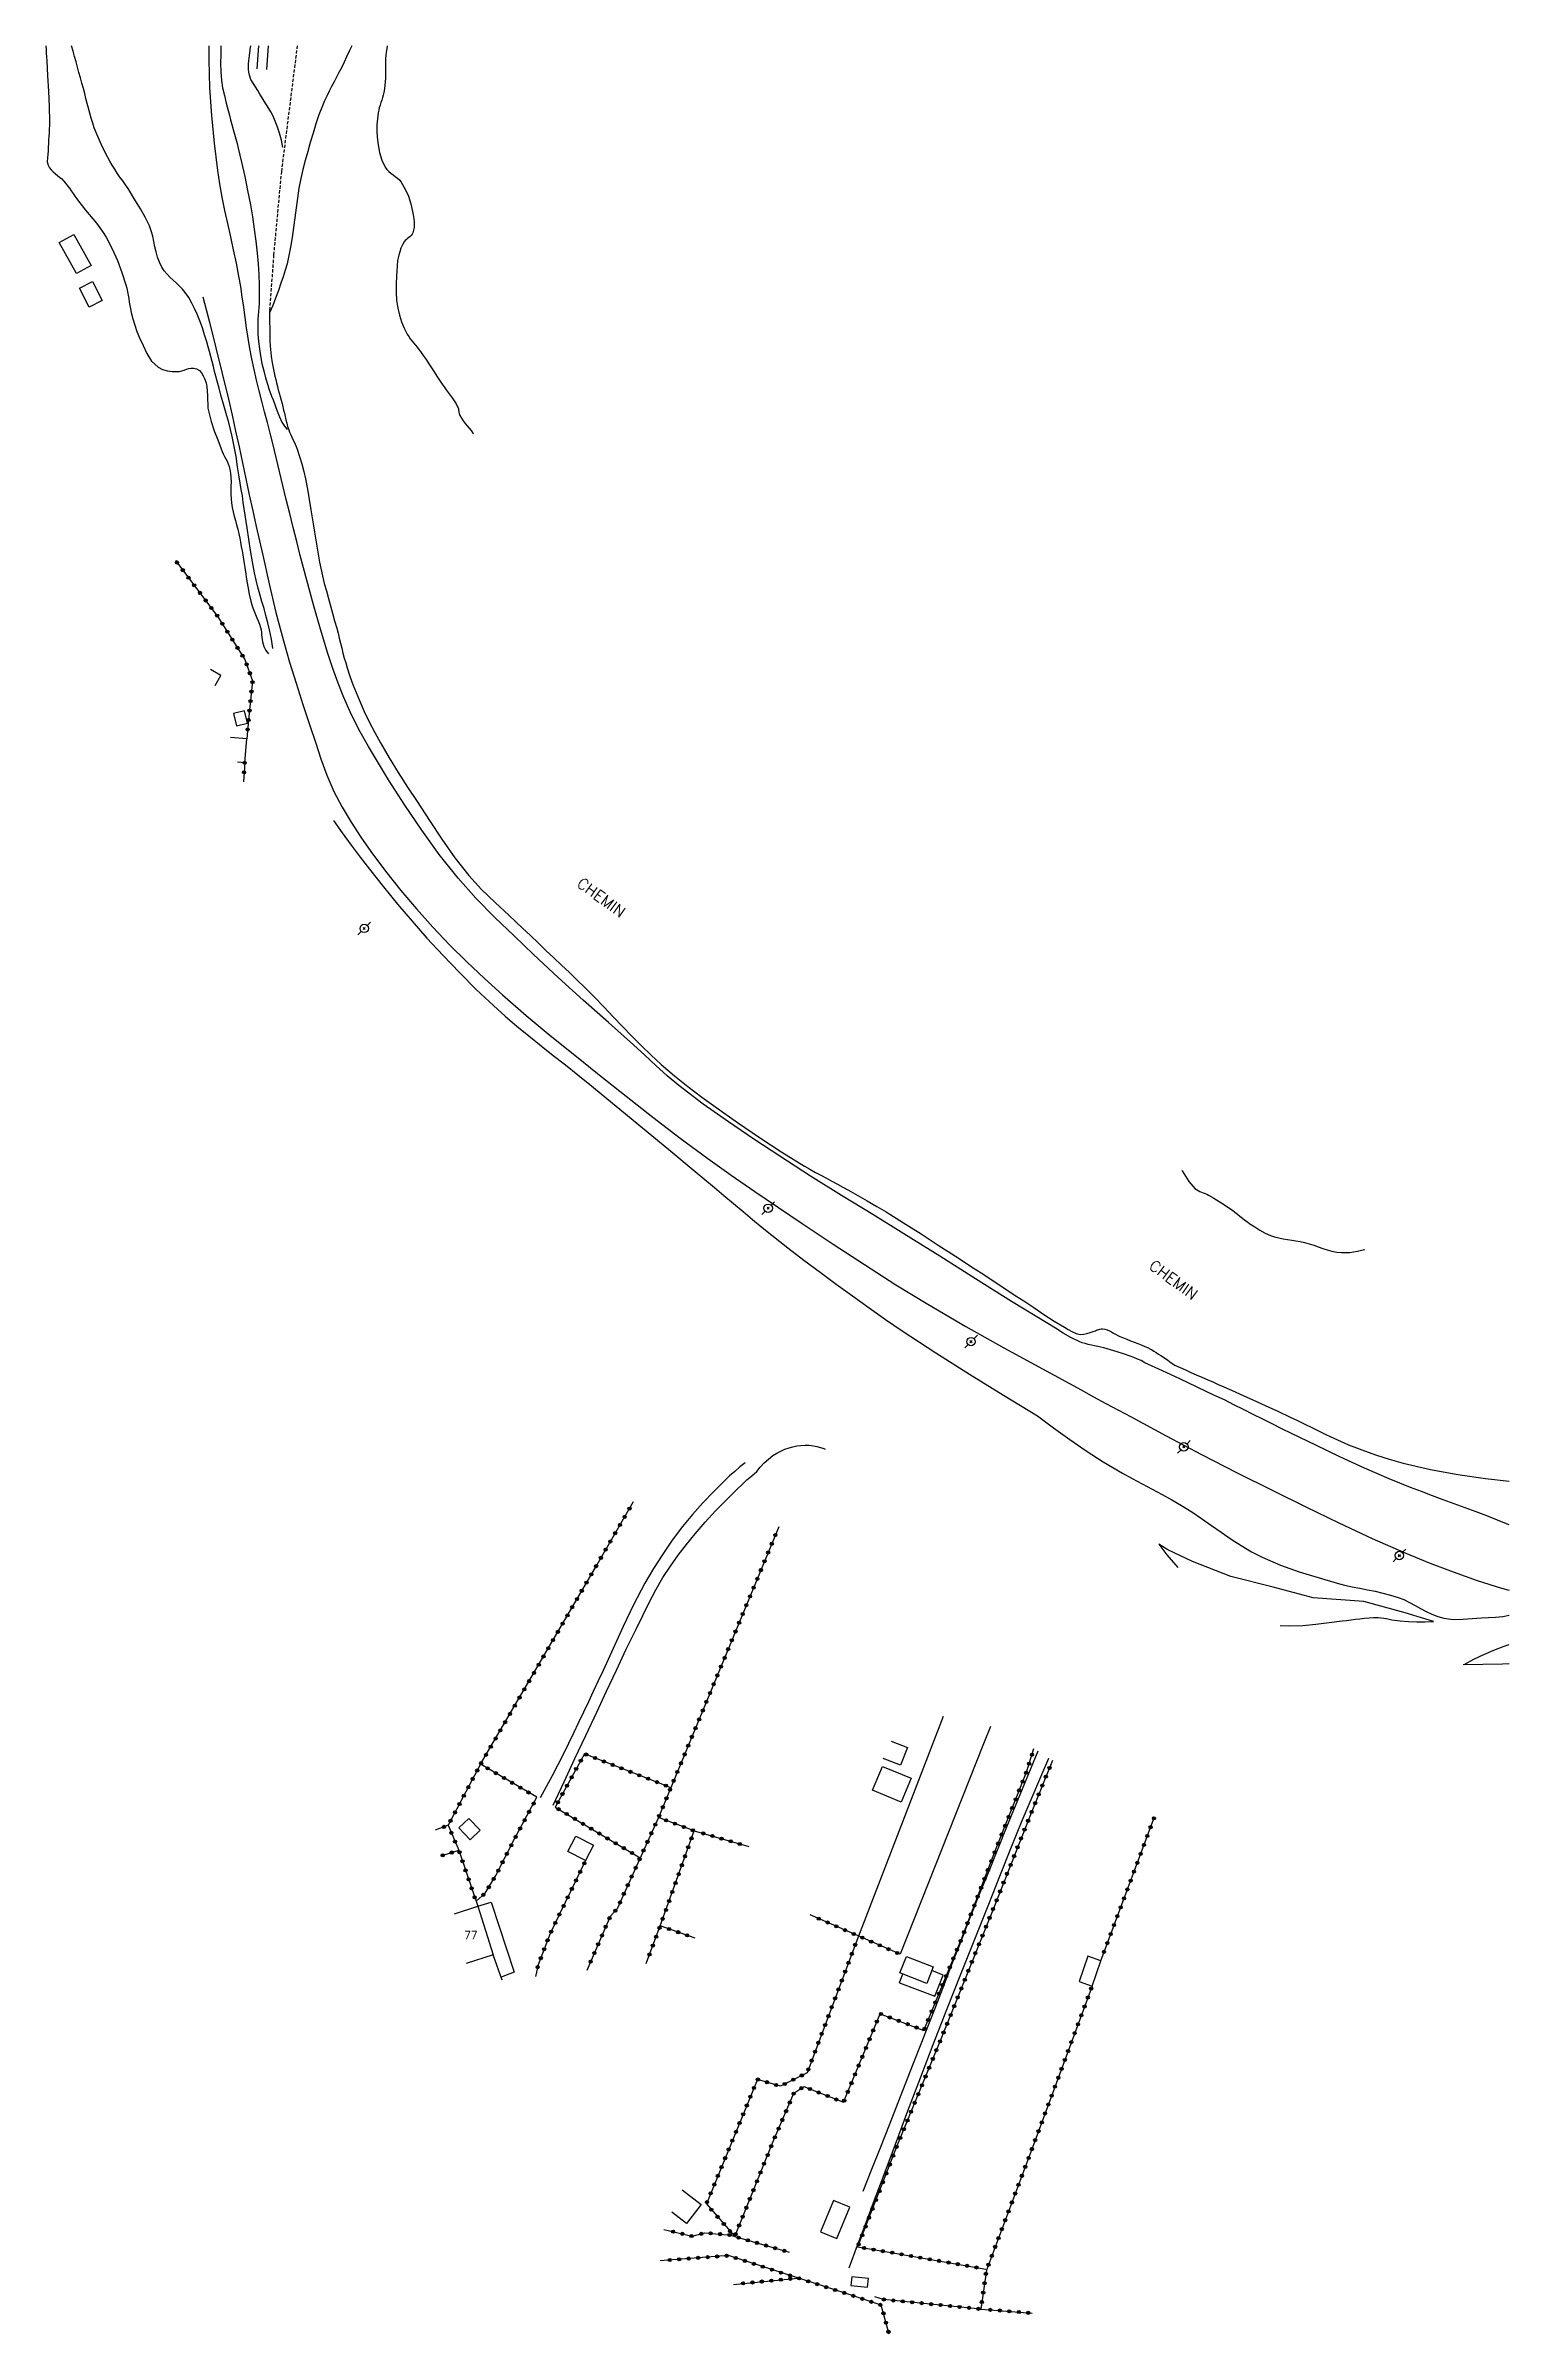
# Model space of a CAD drawing. Header units: millimetres. Extents: x 112268 to 113000, y 154998 to 156000.
# Drawn here: x 112769 to 113000, y 155309.7 to 155671 of the extents above; entities that cross this region are included whole.
import ezdxf
from ezdxf.enums import TextEntityAlignment as Align

# ---------------------------------------------------------------- set-up
doc = ezdxf.new("R2010")
doc.units = ezdxf.units.MM
doc.linetypes.add('DASHED', pattern=[0.75, 0.5, -0.25])
doc.layers.get('0').update_dxf_attribs({"linetype": 'CONTINUOUS'})
for name, color, linetype in [('W0071', 7, 'CONTINUOUS'), ('W0101', 7, 'CONTINUOUS'), ('W0104', 1, 'CONTINUOUS'), ('W0112', 1, 'DASHED'), ('W0211', 2, 'CONTINUOUS'), ('W0214', 2, 'CONTINUOUS'), ('W0241', 7, 'CONTINUOUS'), ('W0323', 7, 'CONTINUOUS'), ('W0330', 7, 'CONTINUOUS'), ('W0473', 7, 'CONTINUOUS'), ('W0515', 5, 'CONTINUOUS'), ('W0700', 7, 'CONTINUOUS'), ('W0989', 7, 'CONTINUOUS'), ('W0991', 7, 'CONTINUOUS')]:
    doc.layers.add(name, color=color, linetype=linetype)
doc.styles.get("Standard").update_dxf_attribs({"font": 'romans.shx', "width": 0.85})

msp = doc.modelspace()

# ---------------------------------------------------------------- texts
at = {"layer": 'W0989'}
for p in [(112852.69, 155538.41), (112942.98, 155478.04)]:
    msp.add_text('CHEMIN', height=1.75, rotation=323.7837, dxfattribs=at).set_placement(p)
at = {"layer": 'W0991'}
msp.add_text('77', height=1.25, dxfattribs=at).set_placement((112836.12, 155372.7), align=Align.MIDDLE_CENTER)

# ---------------------------------------------------------------- blocks, each defined once
blk = doc.blocks.new('T473')
for p, q in [((-0.166667, 0.166667), (0.166667, -0.166667)), ((-0.166667, -0.166667), (0.166667, 0.166667)), ((0.500001, 0.500001), (1.000002, 1.000002)), ((-1.000002, -1.000002), (-0.500001, -0.500001))]:
    blk.add_line(p, q)
blk.add_ellipse((0, 0), major_axis=(0.471405, 0.471405), ratio=1, start_param=5.4977871438, end_param=11.780972451)
blk = doc.blocks.new('t323o')
at = {"color": 0, "linetype": 'Continuous'}
for radius in [0.25, 0.15]:
    blk.add_circle((0, 0), radius, dxfattribs=at)

# ---------------------------------------------------------------- linework, layer by layer
at = {"layer": 'W0071'}
for points in [[(112942.51, 155463.05), (112942.5, 155463.05), (112942.5, 155463.06), (112942.49, 155463.07), (112942.48, 155463.08), (112941.94, 155463.41), (112941.35, 155463.67), (112940.76, 155463.89), (112940.17, 155464.11), (112939.14, 155464.47), (112938.11, 155464.8), (112937.07, 155465.11), (112936.03, 155465.41), (112935.54, 155465.54), (112935.05, 155465.65), (112934.56, 155465.76), (112934.06, 155465.86), (112933.57, 155465.97), (112933.08, 155466.1), (112932.59, 155466.24), (112932.12, 155466.42), (112930.82, 155467.04), (112929.59, 155467.76), (112928.38, 155468.53), (112927.17, 155469.28), (112921.46, 155472.77), (112915.79, 155476.32), (112910.13, 155479.89), (112904.46, 155483.45), (112899.55, 155486.48), (112894.62, 155489.5), (112889.72, 155492.55), (112884.87, 155495.69), (112880.81, 155498.38), (112876.78, 155501.1), (112872.8, 155503.92), (112868.93, 155506.87), (112867.09, 155508.4), (112865.31, 155510.01), (112863.56, 155511.64), (112861.8, 155513.26), (112857.83, 155516.81), (112853.86, 155520.34), (112849.9, 155523.91), (112846.02, 155527.54), (112842.95, 155530.46), (112839.9, 155533.39), (112836.92, 155536.41), (112834.1, 155539.58), (112831.14, 155543.31), (112828.37, 155547.17), (112825.72, 155551.12), (112823.15, 155555.12), (112821.53, 155557.73), (112819.96, 155560.38), (112818.47, 155563.07), (112817.09, 155565.83), (112816.09, 155568.09), (112815.19, 155570.38), (112814.36, 155572.71), (112813.57, 155575.04), (112812.37, 155578.88), (112811.27, 155582.75), (112810.24, 155586.64), (112809.21, 155590.53), (112808.64, 155592.73), (112808.08, 155594.93), (112807.54, 155597.14), (112807, 155599.35), (112806.47, 155601.56), (112805.94, 155603.77), (112805.41, 155605.98), (112804.87, 155608.19), (112804.45, 155609.86), (112804.01, 155611.53), (112803.57, 155613.2), (112803.14, 155614.87), (112802.71, 155616.54), (112802.3, 155618.21), (112801.91, 155619.89), (112801.55, 155621.58), (112801.25, 155623.2), (112800.98, 155624.83), (112800.73, 155626.46), (112800.5, 155628.09), (112800.28, 155629.73), (112800.05, 155631.36), (112799.8, 155632.99), (112799.52, 155634.62), (112799.13, 155636.7), (112798.69, 155638.78), (112798.24, 155640.86), (112797.77, 155642.93), (112797.31, 155645.01), (112796.89, 155647.09), (112796.5, 155649.18), (112796.18, 155651.29), (112795.64, 155655.64), (112795.23, 155660), (112794.95, 155664.37), (112794.81, 155668.76), (112794.8, 155669.04), (112794.8, 155669.32), (112794.8, 155669.6), (112794.8, 155669.88), (112794.8, 155670.16), (112794.8, 155670.44), (112794.8, 155670.72), (112794.8, 155671)], [(112793.8, 155631.38), (112794.86, 155627.35), (112795.9, 155623.31), (112796.9, 155619.26), (112797.87, 155615.2), (112798.45, 155612.69), (112799, 155610.18), (112799.55, 155607.66), (112800.08, 155605.14), (112800.61, 155602.62), (112801.15, 155600.11), (112801.69, 155597.59), (112802.26, 155595.08), (112803.27, 155590.56), (112804.3, 155586.05), (112805.37, 155581.55), (112806.54, 155577.07), (112807.5, 155573.7), (112808.53, 155570.35), (112809.61, 155567.02), (112810.72, 155563.7), (112811.58, 155561.08), (112812.44, 155558.44), (112813.39, 155555.84), (112814.5, 155553.29), (112815.79, 155550.81), (112817.23, 155548.41), (112818.76, 155546.07), (112820.36, 155543.77), (112822.65, 155540.68), (112825.06, 155537.66), (112827.55, 155534.72), (112830.12, 155531.85), (112832.77, 155529.07), (112835.5, 155526.37), (112838.29, 155523.74), (112841.13, 155521.15), (112844.86, 155517.9), (112848.66, 155514.75), (112852.51, 155511.64), (112856.37, 155508.56), (112860.61, 155505.19), (112864.87, 155501.85), (112869.17, 155498.56), (112873.52, 155495.34), (112877.2, 155492.7), (112880.92, 155490.12), (112884.66, 155487.57), (112888.42, 155485.06), (112893.33, 155481.8), (112898.26, 155478.57), (112903.22, 155475.4), (112908.24, 155472.32), (112914.22, 155468.82), (112920.26, 155465.43), (112926.34, 155462.1), (112932.42, 155458.78), (112934.39, 155457.71), (112936.36, 155456.65), (112938.34, 155455.6), (112940.32, 155454.56)], [(113000, 155437.5), (112999.84, 155437.56), (112998.16, 155438.23), (112996.46, 155438.89), (112994.77, 155439.54), (112993.05, 155440.19), (112991.33, 155440.82), (112989.6, 155441.45), (112987.88, 155442.09), (112986.16, 155442.73), (112984.44, 155443.38), (112982.73, 155444.05), (112981.03, 155444.75), (112977.14, 155446.45), (112973.29, 155448.24), (112969.46, 155450.07), (112965.64, 155451.92), (112964.12, 155452.66), (112962.6, 155453.41), (112961.09, 155454.16), (112959.58, 155454.93), (112958.06, 155455.69), (112956.55, 155456.45), (112955.04, 155457.2), (112953.51, 155457.93), (112950.77, 155459.24), (112948.03, 155460.53), (112945.27, 155461.79), (112942.51, 155463.05)], [(112940.32, 155454.56), (112945.88, 155451.56), (112951.46, 155448.61), (112957.08, 155445.72), (112962.72, 155442.89), (112967.91, 155440.32), (112973.11, 155437.78), (112978.36, 155435.33), (112983.67, 155433.01), (112987.39, 155431.5), (112991.14, 155430.05), (112994.93, 155428.71), (112998.76, 155427.51), (113000, 155427.17)], [(112881.25, 155445.91), (112881.81, 155446.61), (112882.42, 155447.27), (112883.09, 155447.87), (112883.8, 155448.42), (112884.4, 155448.8), (112885.02, 155449.13), (112885.67, 155449.41), (112886.34, 155449.65), (112886.96, 155449.82), (112887.59, 155449.95), (112888.22, 155450.03), (112888.86, 155450.07), (112889.2, 155450.08), (112889.53, 155450.06), (112889.86, 155450.03), (112890.2, 155449.98), (112890.75, 155449.86), (112891.3, 155449.71), (112891.84, 155449.53), (112892.03, 155449.46)], [(112879.4, 155447.29), (112878.57, 155446.62), (112877.76, 155445.92), (112876.96, 155445.21), (112876.19, 155444.48), (112874.45, 155442.74), (112872.75, 155440.96), (112871.1, 155439.12), (112869.54, 155437.21), (112867.92, 155435.06), (112866.4, 155432.84), (112864.96, 155430.57), (112863.59, 155428.26), (112861.8, 155424.88), (112860.17, 155421.43), (112858.6, 155417.95), (112857, 155414.49), (112856.22, 155412.85), (112855.44, 155411.2), (112854.67, 155409.56), (112853.9, 155407.91), (112853.13, 155406.27), (112852.34, 155404.62), (112851.55, 155402.99), (112850.74, 155401.36), (112849.85, 155399.6), (112848.95, 155397.86), (112848.02, 155396.12), (112847.08, 155394.39)], [(112849.13, 155393.25), (112850.84, 155396.92), (112852.55, 155400.58), (112854.27, 155404.24), (112855.99, 155407.9), (112857.55, 155411.22), (112859.1, 155414.54), (112860.66, 155417.85), (112862.27, 155421.14), (112863.26, 155423.17), (112864.26, 155425.21), (112865.3, 155427.22), (112866.44, 155429.18), (112867.61, 155430.97), (112868.85, 155432.7), (112870.15, 155434.4), (112871.5, 155436.05), (112873.1, 155437.9), (112874.76, 155439.69), (112876.46, 155441.44), (112878.2, 155443.17), (112878.94, 155443.87), (112879.7, 155444.57), (112880.46, 155445.25), (112881.25, 155445.91)], [(112992.87, 155415.43), (112994.41, 155416.27), (112995.97, 155417.03), (112997.58, 155417.72), (112999.21, 155418.33), (113000, 155418.58)], [(112925.63, 155401.75), (112925.63, 155401.75), (112925.63, 155401.75), (112925.63, 155401.75), (112920.29, 155388.86), (112919.61, 155387.14), (112918.93, 155385.43), (112918.23, 155383.72), (112917.54, 155382.01), (112916.84, 155380.3), (112916.15, 155378.59), (112915.46, 155376.88), (112914.78, 155375.17), (112913.97, 155373.1), (112913.17, 155371.04), (112912.37, 155368.97), (112911.57, 155366.9), (112910.77, 155364.83), (112909.97, 155362.75), (112909.17, 155360.69), (112908.37, 155358.62), (112907.16, 155355.52), (112905.94, 155352.42), (112904.73, 155349.33), (112903.51, 155346.23), (112902.13, 155342.73), (112900.75, 155339.23), (112899.37, 155335.73), (112897.99, 155332.23)], [(112895.81, 155320.17), (112897.15, 155323.76), (112898.5, 155327.34), (112899.85, 155330.92), (112901.19, 155334.5), (112903.15, 155339.73), (112905.11, 155344.97), (112907.08, 155350.2), (112909.07, 155355.42), (112911.24, 155360.98), (112913.44, 155366.53), (112915.66, 155372.07), (112917.87, 155377.62), (112919.62, 155382.01), (112921.37, 155386.4), (112923.13, 155390.79), (112927.34, 155400.66), (112927.34, 155400.66), (112927.34, 155400.66), (112927.34, 155400.66)]]:
    msp.add_lwpolyline(points, dxfattribs=at)
at = {"layer": 'W0101'}
msp.add_lwpolyline([(112833.54, 155376.1), (112837.2, 155377.26), (112839.63, 155369.59), (112835.37, 155368.24)], dxfattribs=at)
at = {"layer": 'W0104'}
for points in [[(112773.49, 155641.22), (112776.22, 155636.33), (112773.9, 155635.04), (112771.17, 155639.93)], [(112776.42, 155633.76), (112777.94, 155630.79), (112775.91, 155629.74), (112774.38, 155632.71)], [(112798.66, 155565.6), (112799.14, 155563.62), (112800.86, 155564.04), (112800.38, 155566.02), (112798.66, 155565.6)], [(112901.07, 155399.36), (112905.59, 155397.49), (112904.02, 155393.72), (112899.51, 155395.59)], [(112835.83, 155391.14), (112834.23, 155389.63), (112836.01, 155387.75), (112837.61, 155389.26), (112835.83, 155391.14)], [(112852.69, 155388.36), (112855.49, 155386.91), (112854.24, 155384.48), (112851.43, 155385.92)], [(112904.87, 155369.36), (112909.1, 155367.69), (112908.07, 155365.1), (112903.85, 155366.76)], [(112934.17, 155364.68), (112935.53, 155368.67), (112933.49, 155369.37), (112932.12, 155365.38)], [(112893.37, 155330.82), (112891.33, 155325.88), (112893.91, 155324.81), (112895.95, 155329.76)], [(112896.1, 155317.41), (112898.74, 155317.14), (112898.88, 155318.5), (112896.25, 155318.77)]]:
    msp.add_lwpolyline(points, close=True, dxfattribs=at)
for points in [[(112795.79, 155569.98), (112796.67, 155571.57), (112795.05, 155572.53)], [(112799.3, 155557.96), (112800.45, 155557.85), (112800.79, 155561.56), (112798.18, 155561.8)], [(112902.44, 155403.36), (112905.04, 155402.33), (112903.93, 155399.52), (112901.17, 155400.61)], [(112837.2, 155377.26), (112839.32, 155377.92), (112842.97, 155366.88), (112840.91, 155366.06)], [(112841.08, 155365.58), (112839.63, 155369.59)], [(112903.75, 155365.19), (112909.35, 155363.08), (112910.67, 155366.38), (112908.87, 155367.13)], [(112903.75, 155365.19), (112904.28, 155366.59)], [(112869.48, 155332.49), (112872.48, 155330.2), (112870.17, 155327.17), (112867.83, 155328.95)]]:
    msp.add_lwpolyline(points, dxfattribs=at)
at = {"layer": 'W0112'}
msp.add_lwpolyline([(112808.72, 155671), (112806.22, 155651.17), (112804.99, 155637.95), (112804.36, 155629.1)], dxfattribs=at)
at = {"layer": 'W0211'}
for points in [[(112804.89, 155575.82), (112804.78, 155576.56), (112804.65, 155577.3), (112804.51, 155578.04), (112804.35, 155578.78), (112804.09, 155579.91), (112803.79, 155581.04), (112803.48, 155582.16), (112803.16, 155583.28), (112802.84, 155584.4), (112802.53, 155585.52), (112802.25, 155586.65), (112801.99, 155587.79), (112801.65, 155589.55), (112801.37, 155591.32), (112801.11, 155593.1), (112800.84, 155594.87), (112800.68, 155595.88), (112800.52, 155596.89), (112800.37, 155597.9), (112800.21, 155598.91), (112800.06, 155599.92), (112799.9, 155600.92), (112799.74, 155601.93), (112799.57, 155602.94), (112799.31, 155604.53), (112799.06, 155606.13), (112798.78, 155607.72), (112798.46, 155609.3), (112798.2, 155610.4), (112797.92, 155611.5), (112797.62, 155612.59), (112797.31, 155613.68), (112797, 155614.77), (112796.69, 155615.86), (112796.38, 155616.95), (112796.08, 155618.04), (112795.88, 155618.82), (112795.69, 155619.6), (112795.49, 155620.38), (112795.3, 155621.16), (112795.11, 155621.94), (112794.9, 155622.72), (112794.69, 155623.49), (112794.46, 155624.26), (112794.11, 155625.36), (112793.75, 155626.46), (112793.35, 155627.55), (112792.91, 155628.62), (112792.5, 155629.51), (112792.07, 155630.38), (112791.59, 155631.24), (112791.05, 155632.05), (112790.62, 155632.59), (112790.15, 155633.07), (112789.66, 155633.54), (112789.16, 155633.98), (112788.66, 155634.44), (112788.17, 155634.93), (112787.73, 155635.46), (112787.35, 155636.03), (112786.97, 155636.81), (112786.68, 155637.62), (112786.46, 155638.45), (112786.27, 155639.28), (112786.11, 155640.12), (112785.92, 155640.95), (112785.69, 155641.77), (112785.4, 155642.57), (112784.74, 155643.93), (112784, 155645.24), (112783.21, 155646.53), (112782.41, 155647.81), (112782.02, 155648.44), (112781.6, 155649.05), (112781.18, 155649.67), (112780.75, 155650.28), (112780.33, 155650.89), (112779.92, 155651.51), (112779.52, 155652.14), (112779.15, 155652.79), (112778.46, 155654.06), (112777.82, 155655.36), (112777.23, 155656.69), (112776.7, 155658.04), (112776.44, 155658.8), (112776.2, 155659.57), (112775.98, 155660.35), (112775.77, 155661.13), (112775.58, 155661.91), (112775.38, 155662.7), (112775.18, 155663.48), (112774.97, 155664.26), (112774.73, 155665.1), (112774.51, 155665.94), (112774.28, 155666.79), (112774.05, 155667.64), (112773.82, 155668.48), (112773.58, 155669.32), (112773.34, 155670.16), (112773.08, 155671)], [(112796.68, 155671), (112796.64, 155669.64), (112796.62, 155668.27), (112796.65, 155666.91), (112796.76, 155665.54), (112796.95, 155664.34), (112797.22, 155663.14), (112797.53, 155661.96), (112797.83, 155660.78), (112798.01, 155660.03), (112798.21, 155659.29), (112798.41, 155658.55), (112798.62, 155657.8), (112798.82, 155657.06), (112799.02, 155656.32), (112799.22, 155655.57), (112799.4, 155654.83), (112799.93, 155652.6), (112800.43, 155650.37), (112800.9, 155648.13), (112801.33, 155645.88), (112801.65, 155643.98), (112801.94, 155642.07), (112802.19, 155640.16), (112802.4, 155638.24), (112802.54, 155636.56), (112802.65, 155634.87), (112802.71, 155633.18), (112802.73, 155631.48), (112802.72, 155630.88), (112802.69, 155630.27), (112802.64, 155629.66), (112802.59, 155629.05), (112802.55, 155628.44), (112802.51, 155627.83), (112802.48, 155627.22), (112802.48, 155626.61), (112802.53, 155625.46), (112802.62, 155624.31), (112802.75, 155623.17), (112802.93, 155622.03), (112803.16, 155620.86), (112803.43, 155619.7), (112803.74, 155618.55), (112804.07, 155617.41), (112804.26, 155616.82), (112804.47, 155616.24), (112804.68, 155615.66), (112804.9, 155615.08), (112805.23, 155614.2), (112805.55, 155613.32), (112805.9, 155612.44), (112806.31, 155611.6), (112806.5, 155611.28), (112806.7, 155610.97), (112806.92, 155610.68), (112807.16, 155610.4)], [(112814.45, 155548.67), (112815.82, 155546.72), (112817.22, 155544.79), (112818.65, 155542.88), (112820.11, 155541), (112822.32, 155538.23), (112824.56, 155535.48), (112826.85, 155532.78), (112829.19, 155530.12), (112831.73, 155527.37), (112834.32, 155524.67), (112836.97, 155522.03), (112839.69, 155519.46), (112841.53, 155517.82), (112843.4, 155516.23), (112845.3, 155514.67), (112847.22, 155513.13), (112849.14, 155511.61), (112851.07, 155510.09), (112852.99, 155508.56), (112854.9, 155507.01), (112859.06, 155503.59), (112863.23, 155500.16), (112867.39, 155496.73), (112871.55, 155493.29), (112873.06, 155492.03), (112874.57, 155490.76), (112876.07, 155489.48), (112877.58, 155488.21), (112879.08, 155486.94), (112880.6, 155485.68), (112882.12, 155484.43), (112883.65, 155483.2), (112886.16, 155481.23), (112888.69, 155479.3), (112891.23, 155477.4), (112893.79, 155475.51), (112896.37, 155473.62), (112898.97, 155471.75), (112901.58, 155469.91), (112904.22, 155468.11), (112909.49, 155464.65), (112914.8, 155461.26), (112920.17, 155457.94), (112925.57, 155454.71)], [(112925.57, 155454.71), (112928.09, 155452.79), (112930.65, 155450.94), (112933.26, 155449.15), (112935.91, 155447.43), (112937.43, 155446.52), (112938.97, 155445.64), (112940.52, 155444.79), (112942.09, 155443.96), (112943.65, 155443.13), (112945.21, 155442.29), (112946.76, 155441.43), (112948.29, 155440.54), (112949.89, 155439.54), (112951.45, 155438.49), (112953, 155437.4), (112954.54, 155436.31), (112956.1, 155435.24), (112957.68, 155434.2), (112959.31, 155433.24), (112961, 155432.36), (112963.88, 155431.11), (112966.84, 155430.07), (112969.84, 155429.16), (112972.84, 155428.3), (112974.03, 155427.98), (112975.24, 155427.71), (112976.45, 155427.47), (112977.66, 155427.23), (112978.87, 155426.99), (112980.08, 155426.72), (112981.28, 155426.41), (112982.46, 155426.04), (112983.39, 155425.68), (112984.28, 155425.25), (112985.15, 155424.77), (112986.01, 155424.28), (112986.88, 155423.8), (112987.78, 155423.37), (112988.72, 155423), (112989.69, 155422.73), (112991.17, 155422.55), (112992.67, 155422.58), (112994.15, 155422.7), (112995.61, 155422.81), (112996.73, 155422.86), (112997.85, 155422.91), (112998.97, 155423.01), (113000, 155423.21)], [(112988.03, 155422.24), (112983.57, 155423.59), (112977.05, 155425.36), (112969.08, 155425.98), (112962.77, 155427.67), (112956.05, 155429.31), (112950, 155431.72), (112946.13, 155433.53), (112944.71, 155434.45)], [(112992.75, 155415.43), (112995.86, 155415.5), (112998.96, 155415.57), (113000, 155415.59)]]:
    msp.add_lwpolyline(points, dxfattribs=at)
at = {"layer": 'W0214'}
for points in [[(112769.04, 155671), (112769.08, 155670.41), (112769.12, 155669.82), (112769.15, 155669.23), (112769.19, 155668.64), (112769.33, 155666.24), (112769.47, 155663.83), (112769.58, 155661.42), (112769.62, 155659.01), (112769.61, 155658.43), (112769.59, 155657.86), (112769.56, 155657.28), (112769.52, 155656.7), (112769.48, 155656.13), (112769.45, 155655.55), (112769.42, 155654.98), (112769.4, 155654.4), (112769.36, 155653.86), (112769.29, 155653.29), (112769.28, 155652.7), (112769.42, 155652.14), (112769.63, 155651.74), (112769.91, 155651.39), (112770.22, 155651.08), (112770.56, 155650.8), (112770.9, 155650.54), (112771.23, 155650.28), (112771.56, 155650.01), (112771.85, 155649.7), (112772.17, 155649.31), (112772.48, 155648.91), (112772.77, 155648.5), (112773.06, 155648.09), (112773.35, 155647.67), (112773.63, 155647.26), (112773.92, 155646.84), (112774.21, 155646.44), (112774.76, 155645.73), (112775.32, 155645.04), (112775.89, 155644.36), (112776.47, 155643.67), (112777.03, 155642.98), (112777.57, 155642.27), (112778.09, 155641.53), (112778.56, 155640.77), (112779.51, 155638.96), (112780.34, 155637.09), (112781.06, 155635.18), (112781.68, 155633.24), (112781.83, 155632.71), (112781.94, 155632.17), (112782.04, 155631.62), (112782.13, 155631.08), (112782.21, 155630.53), (112782.3, 155629.99), (112782.4, 155629.45), (112782.53, 155628.91), (112782.8, 155627.89), (112783.09, 155626.88), (112783.43, 155625.88), (112783.84, 155624.9), (112784.39, 155623.68), (112784.97, 155622.42), (112785.73, 155621.22), (112786.76, 155620.24), (112787.47, 155619.87), (112788.24, 155619.68), (112789.01, 155619.6), (112789.77, 155619.57), (112790.15, 155619.59), (112790.52, 155619.68), (112790.88, 155619.81), (112791.23, 155619.93), (112791.61, 155620.04), (112792.01, 155620.11), (112792.42, 155620.11), (112792.82, 155620.01), (112793.28, 155619.74), (112793.64, 155619.34), (112793.9, 155618.9), (112794.11, 155618.45), (112794.33, 155617.8), (112794.47, 155617.13), (112794.53, 155616.46), (112794.56, 155615.78), (112794.57, 155615.12), (112794.59, 155614.46), (112794.64, 155613.79), (112794.76, 155613.14), (112795.15, 155611.66), (112795.63, 155610.21), (112796.17, 155608.78), (112796.71, 155607.36), (112796.88, 155606.96), (112797.06, 155606.57), (112797.26, 155606.18), (112797.45, 155605.79), (112797.64, 155605.4), (112797.82, 155605), (112797.97, 155604.58), (112798.09, 155604.16), (112798.21, 155603.5), (112798.27, 155602.83), (112798.28, 155602.16), (112798.27, 155601.49), (112798.26, 155600.82), (112798.25, 155600.15), (112798.28, 155599.49), (112798.34, 155598.82), (112798.46, 155598.12), (112798.61, 155597.42), (112798.77, 155596.73), (112798.96, 155596.04), (112799.14, 155595.35), (112799.33, 155594.66), (112799.5, 155593.97), (112799.65, 155593.27), (112799.78, 155592.61), (112799.9, 155591.94), (112800.01, 155591.28), (112800.12, 155590.61), (112800.22, 155589.94), (112800.33, 155589.27), (112800.43, 155588.61), (112800.55, 155587.94), (112800.74, 155586.78), (112800.92, 155585.61), (112801.12, 155584.44), (112801.4, 155583.29), (112801.56, 155582.76), (112801.74, 155582.24), (112801.95, 155581.73), (112802.16, 155581.22), (112802.37, 155580.7), (112802.58, 155580.19), (112802.76, 155579.67), (112802.92, 155579.14), (112803.01, 155578.77), (112803.06, 155578.39), (112803.11, 155578.02), (112803.14, 155577.64), (112803.19, 155577.26), (112803.24, 155576.88), (112803.33, 155576.51), (112803.45, 155576.15), (112803.6, 155575.84), (112803.77, 155575.54), (112803.97, 155575.26), (112804.2, 155575.01)], [(112806.45, 155654.96), (112806.22, 155656.09), (112805.93, 155657.21), (112805.57, 155658.3), (112805.14, 155659.38), (112804.87, 155659.97), (112804.56, 155660.56), (112804.23, 155661.12), (112803.88, 155661.68), (112803.53, 155662.24), (112803.18, 155662.79), (112802.83, 155663.35), (112802.5, 155663.92), (112802.14, 155664.5), (112801.75, 155665.08), (112801.4, 155665.7), (112801.17, 155666.36), (112801.08, 155666.81), (112801.04, 155667.26), (112801.03, 155667.71), (112801.05, 155668.16), (112801.1, 155668.6), (112801.15, 155669.04), (112801.2, 155669.49), (112801.25, 155669.93), (112801.28, 155670.2), (112801.31, 155670.46), (112801.35, 155670.73), (112801.39, 155671)], [(112944.71, 155434.45), (112945.96, 155432.77), (112947.31, 155431.17), (112947.7, 155430.76)], [(112963.87, 155421.62), (112965.32, 155421.56), (112967.41, 155421.6), (112969.49, 155421.81), (112971.56, 155422.09), (112973.62, 155422.32), (112974.33, 155422.39), (112975.04, 155422.48), (112975.75, 155422.58), (112976.45, 155422.67), (112977.17, 155422.75), (112977.88, 155422.82), (112978.59, 155422.85), (112979.31, 155422.85), (112979.75, 155422.82), (112980.19, 155422.76), (112980.62, 155422.69), (112981.06, 155422.6), (112981.49, 155422.51), (112981.92, 155422.43), (112982.35, 155422.36), (112982.79, 155422.31), (112984.1, 155422.22), (112985.41, 155422.18), (112986.72, 155422.19), (112988.03, 155422.24)]]:
    msp.add_lwpolyline(points, dxfattribs=at)
at = {"layer": 'W0241'}
for points in [[(112817.34, 155671), (112816.93, 155670.13), (112816.52, 155669.27), (112816.11, 155668.4), (112815.69, 155667.54), (112815.31, 155666.79), (112814.93, 155666.04), (112814.54, 155665.3), (112814.15, 155664.56), (112813.76, 155663.81), (112813.39, 155663.06), (112813.03, 155662.3), (112812.7, 155661.52), (112812.15, 155660.1), (112811.67, 155658.65), (112811.23, 155657.19), (112810.79, 155655.73), (112810.38, 155654.33), (112809.97, 155652.91), (112809.6, 155651.49), (112809.27, 155650.06), (112808.98, 155648.51), (112808.74, 155646.96), (112808.53, 155645.4), (112808.34, 155643.84), (112808.15, 155642.29), (112807.93, 155640.73), (112807.68, 155639.18), (112807.37, 155637.63), (112807.11, 155636.59), (112806.82, 155635.56), (112806.5, 155634.54), (112806.16, 155633.52), (112805.75, 155632.34), (112805.31, 155631.16), (112804.85, 155629.99), (112804.36, 155628.83)], [(112804.36, 155629.08), (112804.36, 155628.2), (112804.36, 155627.33), (112804.38, 155626.46), (112804.4, 155625.59), (112804.41, 155624.96), (112804.42, 155624.33), (112804.45, 155623.7), (112804.5, 155623.07), (112804.62, 155622.01), (112804.79, 155620.96), (112804.98, 155619.91), (112805.2, 155618.86), (112805.32, 155618.31), (112805.45, 155617.77), (112805.59, 155617.23), (112805.74, 155616.69), (112805.89, 155616.15), (112806.04, 155615.61), (112806.19, 155615.07), (112806.33, 155614.53), (112806.46, 155614.01), (112806.58, 155613.49), (112806.7, 155612.97), (112806.81, 155612.45), (112806.94, 155611.92), (112807.07, 155611.41), (112807.21, 155610.89), (112807.38, 155610.38), (112807.52, 155609.99), (112807.69, 155609.6), (112807.86, 155609.22), (112808.04, 155608.85), (112808.22, 155608.47), (112808.4, 155608.1), (112808.56, 155607.71), (112808.71, 155607.32), (112809.1, 155606.16), (112809.44, 155604.99), (112809.74, 155603.81), (112810.02, 155602.62), (112810.35, 155601.01), (112810.63, 155599.39), (112810.89, 155597.76), (112811.15, 155596.14), (112811.31, 155595.19), (112811.46, 155594.23), (112811.61, 155593.28), (112811.76, 155592.32), (112811.91, 155591.36), (112812.07, 155590.41), (112812.24, 155589.46), (112812.44, 155588.51), (112812.71, 155587.31), (112813, 155586.12), (112813.32, 155584.94), (112813.64, 155583.76), (112813.97, 155582.58), (112814.31, 155581.4), (112814.63, 155580.22), (112814.95, 155579.04), (112815.16, 155578.25), (112815.35, 155577.47), (112815.55, 155576.69), (112815.74, 155575.9), (112815.94, 155575.12), (112816.15, 155574.34), (112816.37, 155573.56), (112816.61, 155572.79), (112817.04, 155571.48), (112817.51, 155570.18), (112818.01, 155568.89), (112818.54, 155567.62), (112819.3, 155565.92), (112820.1, 155564.24), (112820.95, 155562.59), (112821.84, 155560.95), (112823.22, 155558.58), (112824.66, 155556.25), (112826.15, 155553.95), (112827.65, 155551.67), (112829.6, 155548.7), (112831.55, 155545.73), (112833.59, 155542.81), (112835.8, 155540.02), (112837.81, 155537.82), (112839.95, 155535.75), (112842.14, 155533.73), (112844.3, 155531.7), (112845.52, 155530.52), (112846.75, 155529.35), (112847.98, 155528.18), (112849.21, 155527.01), (112850.44, 155525.84), (112851.67, 155524.67), (112852.89, 155523.49), (112854.1, 155522.3), (112855.62, 155520.79), (112857.11, 155519.26), (112858.58, 155517.71), (112860.06, 155516.17), (112861.54, 155514.63), (112863.05, 155513.11), (112864.59, 155511.62), (112866.17, 155510.17), (112868.25, 155508.39), (112870.38, 155506.68), (112872.56, 155505.03), (112874.77, 155503.42), (112878.2, 155500.99), (112881.68, 155498.63), (112885.21, 155496.34), (112888.79, 155494.13), (112889.64, 155493.63), (112890.5, 155493.14), (112891.36, 155492.67), (112892.23, 155492.21), (112893.1, 155491.75), (112893.97, 155491.28), (112894.84, 155490.81), (112895.7, 155490.34), (112897.2, 155489.49), (112898.69, 155488.63), (112900.18, 155487.76), (112901.66, 155486.88), (112904.42, 155485.16), (112907.17, 155483.42), (112909.9, 155481.65), (112912.63, 155479.88), (112913.98, 155479.01), (112915.32, 155478.13), (112916.67, 155477.25), (112918.01, 155476.37), (112919.35, 155475.49), (112920.69, 155474.6), (112922.03, 155473.72), (112923.38, 155472.85), (112924.97, 155471.78), (112926.56, 155470.7), (112928.16, 155469.65), (112929.82, 155468.67), (112930.4, 155468.34), (112930.99, 155468), (112931.63, 155467.71), (112932.31, 155467.56), (112932.84, 155467.57), (112933.36, 155467.69), (112933.86, 155467.86), (112934.34, 155468.01), (112934.52, 155468.06), (112934.7, 155468.13), (112934.87, 155468.21), (112935.04, 155468.28), (112935.22, 155468.35), (112935.41, 155468.4), (112935.6, 155468.43), (112935.8, 155468.44), (112936.18, 155468.38), (112936.55, 155468.27), (112936.9, 155468.12), (112937.24, 155467.94), (112937.56, 155467.76), (112937.88, 155467.57), (112938.21, 155467.39), (112938.54, 155467.23), (112939.11, 155467), (112939.67, 155466.78), (112940.24, 155466.56), (112940.81, 155466.34), (112941.38, 155466.12), (112941.94, 155465.9), (112942.5, 155465.66), (112943.06, 155465.41), (112943.18, 155465.35), (112943.3, 155465.29), (112943.41, 155465.23), (112943.53, 155465.16), (112943.91, 155464.93), (112944.29, 155464.69), (112944.66, 155464.44), (112945.03, 155464.2), (112945.58, 155463.83), (112946.13, 155463.46), (112946.67, 155463.09), (112947.21, 155462.72)], [(112947.21, 155462.72), (112948.06, 155462.33), (112948.91, 155461.95), (112949.76, 155461.56), (112950.61, 155461.18), (112951.47, 155460.8), (112952.34, 155460.42), (112953.21, 155460.04), (112954.07, 155459.66), (112954.94, 155459.28), (112955.81, 155458.9), (112956.67, 155458.52), (112957.54, 155458.13), (112959.52, 155457.24), (112961.5, 155456.34), (112963.47, 155455.43), (112965.44, 155454.51), (112966.59, 155453.96), (112967.73, 155453.4), (112968.87, 155452.84), (112970.01, 155452.27), (112971.15, 155451.71), (112972.3, 155451.16), (112973.46, 155450.64), (112974.63, 155450.14), (112976.75, 155449.31), (112978.9, 155448.53), (112981.07, 155447.83), (112983.27, 155447.22), (112987.57, 155446.24), (112991.91, 155445.43), (112996.27, 155444.8), (113000, 155444.4)]]:
    msp.add_lwpolyline(points, dxfattribs=at)
at = {"layer": 'W0323'}
for points in [[(112789.51, 155589.74), (112796.2, 155580.86), (112800.45, 155574.12), (112801.68, 155570.74), (112801.04, 155564.57), (112800.79, 155561.56)], [(112800.45, 155557.85), (112800.22, 155554.79)], [(112846.53, 155394.47), (112837.65, 155399.7), (112845.65, 155413.37), (112855.78, 155430.77), (112861.8, 155441.16)], [(112884.73, 155437.18), (112884.73, 155437.18), (112865.74, 155391.28), (112859.2, 155376.88), (112858.13, 155375.67), (112854.43, 155367.15)], [(112866.96, 155396.29), (112854.05, 155401.32), (112849.44, 155392.91), (112862.85, 155384.91)], [(112897.31, 155372.57), (112889.19, 155350.99), (112884.97, 155348.86), (112881.35, 155349.93), (112873.29, 155330.27), (112877.76, 155325.14), (112883.77, 155340.01), (112887.1, 155347.76), (112888.66, 155348.8), (112894.94, 155346.32), (112900.71, 155360.31), (112907.62, 155357.68), (112913.6, 155372.24), (112918.98, 155386.27), (112923.81, 155398.45), (112925, 155402.16)], [(112837.65, 155399.7), (112832.53, 155390.05), (112830.47, 155389.29)], [(112927.93, 155400.29), (112924.64, 155392.23), (112918.69, 155377.18), (112910.32, 155356.29), (112903.42, 155339.54), (112897.17, 155323.48), (112902.14, 155322.65), (112917.41, 155319.98)], [(112836.95, 155378.1), (112838.38, 155379.32), (112840.06, 155382.12), (112843.02, 155387.9), (112846.56, 155394.47)], [(112866.96, 155396.29), (112867.66, 155396.02)], [(112863.79, 155368.25), (112866.01, 155374.17), (112871.37, 155389.19), (112865.74, 155391.28)], [(112935.53, 155368.67), (112944.02, 155391.41)], [(112832.53, 155390.05), (112834.22, 155386.1)], [(112871.37, 155389.19), (112879.97, 155386.68)], [(112831.42, 155385.21), (112834.22, 155386.1), (112837.2, 155377.26)], [(112854.23, 155384.47), (112848.66, 155372.99), (112846.77, 155368.04), (112846.35, 155366.19)], [(112903.87, 155369.69), (112889.68, 155375.91)], [(112871.52, 155372.23), (112866.01, 155374.17)], [(112934.17, 155364.68), (112924.76, 155339.16), (112917.49, 155319.83), (112916.62, 155313.68), (112901.25, 155315.18), (112899.86, 155315.6)], [(112866.58, 155326.24), (112871.04, 155325.18)], [(112871.04, 155325.17), (112873.07, 155325.71), (112877.13, 155325.36), (112877.76, 155325.14), (112886.35, 155322.65)], [(112902.13, 155309.7), (112900.89, 155314.3), (112895.19, 155316.19), (112885.4, 155319.32), (112876.8, 155322.11), (112867.26, 155321.41), (112866.02, 155321.3)], [(112877.58, 155317.58), (112887.74, 155318.58)], [(112916.62, 155313.68), (112924.71, 155313.03)]]:
    msp.add_lwpolyline(points, dxfattribs=at)
at = {"layer": 'W0330'}
for points in [[(112910.64, 155407.24), (112897.3, 155372.57)], [(112918.11, 155405.65), (112917.01, 155402.93), (112903.87, 155369.69)]]:
    msp.add_lwpolyline(points, dxfattribs=at)
at = {"layer": 'W0515'}
for points in [[(112822.93, 155671), (112822.84, 155670.5), (112822.78, 155669.99), (112822.73, 155669.48), (112822.68, 155668.97), (112822.66, 155668.59), (112822.64, 155668.2), (112822.64, 155667.82), (112822.65, 155667.43), (112822.65, 155667.05), (112822.66, 155666.66), (112822.65, 155666.28), (112822.63, 155665.9), (112822.6, 155665.33), (112822.55, 155664.76), (112822.48, 155664.2), (112822.39, 155663.64), (112822.3, 155663.22), (112822.19, 155662.82), (112822.06, 155662.42), (112821.93, 155662.02), (112821.8, 155661.62), (112821.68, 155661.22), (112821.58, 155660.81), (112821.5, 155660.39), (112821.38, 155659.45), (112821.31, 155658.5), (112821.3, 155657.55), (112821.36, 155656.59), (112821.51, 155655.38), (112821.72, 155654.16), (112822.07, 155652.96), (112822.61, 155651.83), (112822.86, 155651.47), (112823.17, 155651.16), (112823.51, 155650.88), (112823.85, 155650.62), (112824.2, 155650.37), (112824.54, 155650.1), (112824.86, 155649.81), (112825.13, 155649.46), (112825.76, 155648.38), (112826.26, 155647.23), (112826.64, 155646.03), (112826.93, 155644.82), (112827.08, 155644.02), (112827.2, 155643.18), (112827.2, 155642.32), (112826.99, 155641.48), (112826.87, 155641.26), (112826.71, 155641.06), (112826.53, 155640.88), (112826.34, 155640.73), (112826.14, 155640.58), (112825.95, 155640.43), (112825.77, 155640.26), (112825.62, 155640.07), (112825.33, 155639.57), (112825.09, 155639.04), (112824.89, 155638.49), (112824.74, 155637.93), (112824.57, 155637.1), (112824.48, 155636.27), (112824.43, 155635.43), (112824.4, 155634.6), (112824.36, 155633.34), (112824.35, 155632.07), (112824.41, 155630.81), (112824.58, 155629.55), (112824.84, 155628.48), (112825.18, 155627.44), (112825.59, 155626.43), (112826.09, 155625.45), (112826.31, 155625.08), (112826.56, 155624.73), (112826.82, 155624.39), (112827.1, 155624.06), (112827.38, 155623.73), (112827.65, 155623.41), (112827.92, 155623.07), (112828.18, 155622.73), (112828.62, 155622.1), (112829.06, 155621.46), (112829.48, 155620.81), (112829.9, 155620.16), (112830.32, 155619.51), (112830.73, 155618.86), (112831.15, 155618.22), (112831.58, 155617.57), (112831.89, 155617.13), (112832.22, 155616.7), (112832.55, 155616.27), (112832.88, 155615.84), (112833.2, 155615.4), (112833.51, 155614.95), (112833.79, 155614.48), (112834.03, 155613.99), (112834.1, 155613.83), (112834.15, 155613.66), (112834.18, 155613.48), (112834.21, 155613.31), (112834.24, 155613.14), (112834.28, 155612.96), (112834.33, 155612.79), (112834.39, 155612.63), (112834.63, 155612.19), (112834.91, 155611.78), (112835.21, 155611.38), (112835.53, 155611), (112835.84, 155610.63), (112836.16, 155610.25), (112836.45, 155609.85), (112836.54, 155609.71)], [(112948.32, 155493.46), (112948.38, 155493.37), (112948.65, 155492.96), (112948.9, 155492.54), (112949.16, 155492.13), (112949.43, 155491.71), (112949.73, 155491.31), (112950.05, 155490.94), (112950.41, 155490.6), (112950.65, 155490.42), (112950.91, 155490.26), (112951.18, 155490.13), (112951.45, 155490.01), (112951.72, 155489.9), (112951.99, 155489.79), (112952.26, 155489.67), (112952.52, 155489.53), (112953.39, 155489.04), (112954.24, 155488.53), (112955.09, 155488.01), (112955.92, 155487.45), (112956.32, 155487.16), (112956.72, 155486.86), (112957.11, 155486.55), (112957.5, 155486.23), (112957.89, 155485.91), (112958.28, 155485.6), (112958.68, 155485.3), (112959.09, 155485.02), (112959.86, 155484.51), (112960.64, 155484.01), (112961.46, 155483.55), (112962.31, 155483.17), (112962.97, 155482.95), (112963.63, 155482.78), (112964.31, 155482.64), (112964.99, 155482.52), (112965.67, 155482.42), (112966.34, 155482.32), (112967.02, 155482.2), (112967.69, 155482.05), (112968.42, 155481.86), (112969.14, 155481.63), (112969.85, 155481.38), (112970.57, 155481.14), (112971.29, 155480.91), (112972.03, 155480.71), (112972.78, 155480.56), (112973.54, 155480.47), (112974.18, 155480.46), (112974.82, 155480.5), (112975.45, 155480.59), (112976.08, 155480.71), (112976.7, 155480.84), (112977.23, 155480.94)]]:
    msp.add_lwpolyline(points, dxfattribs=at)
at = {"layer": 'W0700'}
for points in [[(112802.62, 155671), (112802.36, 155667.36)], [(112804.12, 155671), (112803.86, 155667.27)]]:
    msp.add_lwpolyline(points, dxfattribs=at)

# ---------------------------------------------------------------- block references
at = {"layer": 'W0323'}
for p, rotation in [((112789.75, 155589.41), 307.0466910057473), ((112790.66, 155588.21), 307.0466910057473), ((112791.56, 155587.02), 307.0466910057473), ((112792.46, 155585.82), 307.0466910057473), ((112793.37, 155584.62), 307.0466910057473), ((112794.27, 155583.43), 307.0466910057473), ((112795.17, 155582.23), 307.0466910057473), ((112796.08, 155581.03), 307.0466910057473), ((112796.89, 155579.77), 302.2072192589739), ((112797.69, 155578.5), 302.2072192589739), ((112798.49, 155577.23), 302.2072192589739), ((112799.29, 155575.96), 302.2072192589739), ((112800.09, 155574.7), 302.2072192589739), ((112800.73, 155573.35), 289.9953841887183), ((112801.25, 155571.94), 289.9953841887183), ((112801.35, 155567.53), 264.0277044520844), ((112801.5, 155569.03), 264.0277044520844), ((112801.66, 155570.52), 264.0277044520844), ((112801.03, 155564.55), 265.3655587809776), ((112801.19, 155566.04), 264.0277044520844), ((112800.91, 155563.06), 265.3655587809776), ((112800.33, 155556.29), 265.6930159455723), ((112800.44, 155557.79), 265.6930159455723), ((112859.66, 155437.46), 59.89434312290889), ((112860.41, 155438.75), 59.89434312290889), ((112861.16, 155440.05), 59.89434312290889), ((112857.4, 155433.56), 59.89434312290889), ((112858.15, 155434.86), 59.89434312290889), ((112858.9, 155436.16), 59.89434312290889), ((112883.62, 155434.5), 247.5242850069027), ((112884.19, 155435.89), 247.5242850069027), ((112855.14, 155429.67), 59.80153438494147), ((112855.89, 155430.97), 59.89434312290889), ((112856.65, 155432.27), 59.89434312290889), ((112881.9, 155430.34), 247.5242850069027), ((112882.47, 155431.73), 247.5242850069027), ((112883.05, 155433.12), 247.5242850069027), ((112853.63, 155427.08), 59.80153438494147), ((112854.38, 155428.37), 59.80153438494147), ((112880.18, 155426.19), 247.5242850069027), ((112880.75, 155427.57), 247.5242850069027), ((112881.33, 155428.96), 247.5242850069027), ((112851.37, 155423.19), 59.80153438494147), ((112852.12, 155424.49), 59.80153438494147), ((112852.88, 155425.78), 59.80153438494147), ((112879.03, 155423.41), 247.5242850069027), ((112879.61, 155424.8), 247.5242850069027), ((112849.1, 155419.3), 59.80153438494147), ((112849.86, 155420.6), 59.80153438494147), ((112850.61, 155421.89), 59.80153438494147), ((112877.31, 155419.26), 247.5242850069027), ((112877.89, 155420.64), 247.5242850069027), ((112878.46, 155422.03), 247.5242850069027), ((112846.84, 155415.41), 59.80153438494147), ((112847.59, 155416.71), 59.80153438494147), ((112848.35, 155418), 59.80153438494147), ((112876.17, 155416.48), 247.5242850069027), ((112876.74, 155417.87), 247.5242850069027), ((112845.33, 155412.82), 59.66779168903848), ((112846.09, 155414.11), 59.80153438494147), ((112874.45, 155412.33), 247.5242850069027), ((112875.02, 155413.71), 247.5242850069027), ((112875.59, 155415.1), 247.5242850069027), ((112843.06, 155408.93), 59.66779168903848), ((112843.81, 155410.23), 59.66779168903848), ((112844.57, 155411.52), 59.66779168903848), ((112872.73, 155408.17), 247.5242850069027), ((112873.3, 155409.55), 247.5242850069027), ((112873.87, 155410.94), 247.5242850069027), ((112840.78, 155405.05), 59.66779168903848), ((112841.54, 155406.34), 59.66779168903848), ((112842.3, 155407.64), 59.66779168903848), ((112871.58, 155405.4), 247.5242850069027), ((112872.15, 155406.78), 247.5242850069027), ((112838.51, 155401.17), 59.66779168903848), ((112839.27, 155402.46), 59.66779168903848), ((112840.03, 155403.76), 59.66779168903848), ((112854.32, 155401.22), 158.7070877678248), ((112869.86, 155401.24), 247.5242850069027), ((112870.43, 155402.62), 247.5242850069027), ((112871, 155404.01), 247.5242850069027), ((112924.69, 155401.2), 72.14210600809771), ((112836.42, 155397.38), 242.0539452765357), ((112837.13, 155398.71), 242.0539452765357), ((112837.75, 155399.87), 59.66779168903848), ((112838.77, 155399.04), 149.4693113377437), ((112840.07, 155398.28), 149.4693113377437), ((112841.36, 155397.51), 149.4693113377437), ((112852.03, 155397.63), 241.2423046327798), ((112852.75, 155398.95), 241.2423046327798), ((112853.47, 155400.26), 241.2423046327798), ((112855.72, 155400.68), 158.7070877678248), ((112857.12, 155400.13), 158.7070877678248), ((112858.51, 155399.59), 158.7070877678248), ((112859.91, 155399.04), 158.7070877678248), ((112861.31, 155398.5), 158.7070877678248), ((112862.71, 155397.95), 158.7070877678248), ((112864.1, 155397.41), 158.7070877678248), ((112868.71, 155398.46), 247.5242850069027), ((112869.28, 155399.85), 247.5242850069027), ((112923.77, 155398.35), 68.36105064253148), ((112924.23, 155399.77), 72.14210600809771), ((112926.88, 155397.72), 247.8364703220873), ((112927.45, 155399.11), 247.8364703220873), ((112835.02, 155394.73), 242.0539452765357), ((112835.72, 155396.06), 242.0539452765357), ((112842.65, 155396.75), 149.4693113377437), ((112843.94, 155395.99), 149.4693113377437), ((112845.23, 155395.23), 149.4693113377437), ((112849.86, 155393.69), 241.2423046327798), ((112850.58, 155395), 241.2423046327798), ((112851.31, 155396.32), 241.2423046327798), ((112865.5, 155396.86), 158.7070877678248), ((112866.9, 155396.32), 158.7070877678248), ((112866.99, 155394.31), 247.5242850069027), ((112867.56, 155395.69), 247.5242850069027), ((112868.14, 155397.08), 247.5242850069027), ((112922.11, 155394.16), 68.36105064253148), ((112922.66, 155395.56), 68.36105064253148), ((112923.21, 155396.95), 68.36105064253148), ((112925.75, 155394.94), 247.8364703220873), ((112926.32, 155396.33), 247.8364703220873), ((112832.91, 155390.76), 242.0539452765357), ((112833.61, 155392.08), 242.0539452765357), ((112834.32, 155393.41), 242.0539452765357), ((112844.61, 155390.86), 61.67842416931872), ((112845.32, 155392.18), 61.67842416931872), ((112846.03, 155393.5), 61.67842416931872), ((112849.97, 155392.6), 329.1715246559808), ((112851.25, 155391.83), 329.1715246559808), ((112852.54, 155391.06), 329.1715246559808), ((112853.83, 155390.29), 329.1715246559808), ((112865.23, 155390.16), 245.5881185030432), ((112865.84, 155391.53), 247.5242850069027), ((112866.42, 155392.92), 247.5242850069027), ((112866.93, 155390.84), 159.5936538656751), ((112868.34, 155390.32), 159.5936538656751), ((112920.45, 155389.98), 68.36105064253148), ((112921, 155391.37), 68.36105064253148), ((112921.56, 155392.77), 68.36105064253148), ((112924.07, 155390.77), 248.4017405403778), ((112924.62, 155392.16), 248.4017405403778), ((112925.18, 155393.55), 247.8364703220873), ((112943.93, 155391.16), 69.52980844793463), ((112831.88, 155389.8), 200.2436881452675), ((112833.04, 155388.86), 293.2056068960657), ((112833.63, 155387.48), 293.2056068960657), ((112842.5, 155386.89), 62.8867371952848), ((112843.19, 155388.22), 61.67842416931872), ((112843.9, 155389.54), 61.67842416931872), ((112855.12, 155389.52), 329.1715246559808), ((112856.41, 155388.75), 329.1715246559808), ((112857.69, 155387.98), 329.1715246559808), ((112858.98, 155387.21), 329.1715246559808), ((112860.27, 155386.45), 329.1715246559808), ((112863.99, 155387.43), 245.5881185030432), ((112864.61, 155388.8), 245.5881185030432), ((112869.75, 155389.79), 159.5936538656751), ((112870.43, 155386.58), 70.35970773311968), ((112870.94, 155387.99), 70.35970773311968), ((112871.15, 155389.27), 159.5936538656751), ((112872.81, 155388.77), 343.7194376027822), ((112874.25, 155388.35), 343.7194376027822), ((112875.69, 155387.93), 343.7194376027822), ((112877.13, 155387.51), 343.7194376027822), ((112878.57, 155387.09), 343.7194376027822), ((112919.34, 155387.19), 68.36105064253148), ((112919.9, 155388.59), 68.36105064253148), ((112922.41, 155386.58), 248.4017405403778), ((112922.96, 155387.98), 248.4017405403778), ((112923.51, 155389.37), 248.4017405403778), ((112942.35, 155386.94), 69.52980844793463), ((112942.88, 155388.35), 69.52980844793463), ((112943.4, 155389.75), 69.52980844793463), ((112831.68, 155385.3), 17.62894257382861), ((112833.11, 155385.75), 17.62894257382861), ((112834.33, 155385.79), 288.6271441570354), ((112834.81, 155384.37), 288.6271441570354), ((112835.29, 155382.94), 288.6271441570354), ((112840.45, 155382.88), 62.8867371952848), ((112841.13, 155384.22), 62.8867371952848), ((112841.81, 155385.55), 62.8867371952848), ((112853.38, 155382.71), 244.1054904399315), ((112854.03, 155384.06), 244.1054904399315), ((112861.56, 155385.68), 329.1715246559808), ((112862.13, 155383.34), 245.5881185030432), ((112862.75, 155384.7), 245.5881185030432), ((112863.37, 155386.07), 245.5881185030432), ((112869.43, 155383.75), 70.35970773311968), ((112869.93, 155385.17), 70.35970773311968), ((112917.72, 155382.99), 69.04460201182535), ((112918.26, 155384.39), 69.04460201182535), ((112918.8, 155385.79), 69.04460201182535), ((112921.31, 155383.79), 248.4017405403778), ((112921.86, 155385.19), 248.4017405403778), ((112940.78, 155382.73), 69.52980844793463), ((112941.3, 155384.13), 69.52980844793463), ((112941.83, 155385.54), 69.52980844793463), ((112835.77, 155381.52), 288.6271441570354), ((112836.24, 155380.1), 288.6271441570354), ((112838.95, 155380.28), 59.02722950060858), ((112839.72, 155381.57), 59.02722950060858), ((112852.07, 155380.01), 244.1054904399315), ((112852.72, 155381.36), 244.1054904399315), ((112860.27, 155379.24), 245.5881185030432), ((112860.89, 155380.6), 245.5881185030432), ((112861.51, 155381.97), 245.5881185030432), ((112867.91, 155379.52), 70.35970773311968), ((112868.42, 155380.93), 70.35970773311968), ((112868.92, 155382.34), 70.35970773311968), ((112916.65, 155380.19), 69.04460201182535), ((112917.19, 155381.59), 69.04460201182535), ((112919.65, 155379.61), 248.4017405403778), ((112920.2, 155381), 248.4017405403778), ((112920.75, 155382.4), 248.4017405403778), ((112939.73, 155379.92), 69.52980844793463), ((112940.26, 155381.32), 69.52980844793463), ((112836.72, 155378.68), 288.6271441570354), ((112838.09, 155379.07), 40.41919367637573), ((112850.1, 155375.97), 244.1054904399315), ((112850.76, 155377.32), 244.1054904399315), ((112851.41, 155378.67), 244.1054904399315), ((112858.93, 155376.57), 228.3134253997179), ((112859.65, 155377.87), 245.5881185030432), ((112866.91, 155376.69), 70.35970773311968), ((112867.41, 155378.1), 70.35970773311968), ((112915.04, 155375.99), 69.04460201182535), ((112915.58, 155377.39), 69.04460201182535), ((112916.11, 155378.79), 69.04460201182535), ((112918.54, 155376.82), 248.1654961649303), ((112919.1, 155378.21), 248.4017405403778), ((112938.16, 155375.7), 69.52980844793463), ((112938.68, 155377.11), 69.52980844793463), ((112939.21, 155378.51), 69.52980844793463), ((112848.79, 155373.27), 244.1054904399315), ((112849.45, 155374.62), 244.1054904399315), ((112856.82, 155372.65), 246.5598871818501), ((112857.41, 155374.03), 246.5598871818501), ((112858.01, 155375.4), 246.5598871818501), ((112865.37, 155372.46), 69.52516478581002), ((112865.89, 155373.87), 69.52516478581002), ((112866.4, 155375.28), 70.35970773311968), ((112867.42, 155373.67), 160.6034284061661), ((112868.83, 155373.17), 160.6034284061661), ((112870.25, 155372.67), 160.6034284061661), ((112891.05, 155375.31), 156.3068197221352), ((112892.43, 155374.71), 156.3068197221352), ((112893.8, 155374.11), 156.3068197221352), ((112895.17, 155373.5), 156.3068197221352), ((112896.55, 155372.9), 156.3068197221352), ((112897.92, 155372.3), 156.3068197221352), ((112913.97, 155373.19), 69.04460201182535), ((112914.5, 155374.59), 69.04460201182535), ((112916.87, 155372.64), 248.1654961649303), ((112917.43, 155374.04), 248.1654961649303), ((112917.99, 155375.43), 248.1654961649303), ((112937.11, 155372.89), 69.52980844793463), ((112937.63, 155374.3), 69.52980844793463), ((112847.16, 155369.08), 249.0781719908315), ((112847.7, 155370.48), 249.0781719908315), ((112848.23, 155371.88), 249.0781719908315), ((112855.03, 155368.52), 246.5598871818501), ((112855.62, 155369.9), 246.5598871818501), ((112856.22, 155371.27), 246.5598871818501), ((112864.32, 155369.65), 69.52516478581002), ((112864.84, 155371.06), 69.52516478581002), ((112895.72, 155368.36), 249.3927718826617), ((112896.25, 155369.76), 249.3927718826617), ((112896.78, 155371.17), 249.3927718826617), ((112899.29, 155371.69), 156.3068197221352), ((112900.67, 155371.09), 156.3068197221352), ((112902.04, 155370.49), 156.3068197221352), ((112903.42, 155369.89), 156.3068197221352), ((112912.28, 155369.02), 67.66304305897458), ((112912.85, 155370.4), 67.66304305897458), ((112913.42, 155371.79), 67.66304305897458), ((112915.2, 155368.47), 248.1654961649303), ((112915.75, 155369.86), 248.1654961649303), ((112916.31, 155371.25), 248.1654961649303), ((112936.06, 155370.08), 69.52980844793463), ((112936.58, 155371.48), 69.52980844793463), ((112846.68, 155367.66), 257.2618971770131), ((112894.67, 155365.55), 249.3927718826617), ((112895.2, 155366.95), 249.3927718826617), ((112910.57, 155364.85), 67.66304305897458), ((112911.14, 155366.24), 67.66304305897458), ((112911.71, 155367.63), 67.66304305897458), ((112914.08, 155365.68), 248.1654961649303), ((112914.64, 155367.07), 248.1654961649303), ((112893.08, 155361.34), 249.3927718826617), ((112893.61, 155362.74), 249.3927718826617), ((112894.14, 155364.15), 249.3927718826617), ((112909.43, 155362.08), 67.66304305897458), ((112910, 155363.47), 67.66304305897458), ((112912.41, 155361.5), 248.1654961649303), ((112912.96, 155362.9), 248.1654961649303), ((112913.52, 155364.29), 248.1654961649303), ((112932.98, 155361.45), 249.7607834363902), ((112933.5, 155362.86), 249.7607834363902), ((112934.02, 155364.26), 249.7607834363902), ((112892.03, 155358.53), 249.3927718826617), ((112892.56, 155359.93), 249.3927718826617), ((112899.62, 155357.67), 67.59597299949425), ((112900.19, 155359.06), 67.59597299949425), ((112900.85, 155360.25), 339.2227506547152), ((112902.25, 155359.72), 339.2227506547152), ((112903.65, 155359.19), 339.2227506547152), ((112905.05, 155358.66), 339.2227506547152), ((112906.46, 155358.12), 339.2227506547152), ((112907.72, 155357.92), 67.66304305897458), ((112908.29, 155359.3), 67.66304305897458), ((112908.86, 155360.69), 67.66304305897458), ((112911.29, 155358.72), 248.1654961649303), ((112911.85, 155360.11), 248.1654961649303), ((112931.94, 155358.63), 249.7607834363902), ((112932.46, 155360.04), 249.7607834363902), ((112890.44, 155354.32), 249.3927718826617), ((112890.97, 155355.72), 249.3927718826617), ((112891.5, 155357.13), 249.3927718826617), ((112898.48, 155354.9), 67.59597299949425), ((112899.05, 155356.28), 67.59597299949425), ((112909.6, 155354.55), 247.6248532175202), ((112910.17, 155355.94), 247.6248532175202), ((112910.73, 155357.33), 248.1654961649303), ((112930.38, 155354.41), 249.7607834363902), ((112930.9, 155355.82), 249.7607834363902), ((112931.42, 155357.23), 249.7607834363902), ((112888.35, 155350.56), 206.7332007620226), ((112889.39, 155351.51), 249.3927718826617), ((112889.92, 155352.91), 249.3927718826617), ((112896.76, 155350.74), 67.59597299949425), ((112897.33, 155352.12), 67.59597299949425), ((112897.91, 155353.51), 67.59597299949425), ((112907.89, 155350.39), 247.6248532175202), ((112908.46, 155351.77), 247.6248532175202), ((112909.03, 155353.16), 247.6248532175202), ((112929.35, 155351.6), 249.7607834363902), ((112929.86, 155353), 249.7607834363902), ((112880.24, 155347.2), 247.6914285427891), ((112880.81, 155348.59), 247.6914285427891), ((112881.41, 155349.91), 163.5873195532251), ((112882.85, 155349.49), 163.5873195532251), ((112884.29, 155349.06), 163.5873195532251), ((112885.67, 155349.21), 206.7332007620226), ((112887.01, 155349.89), 206.7332007620226), ((112887.06, 155347.68), 66.78981710738846), ((112888.27, 155348.54), 33.59679343770589), ((112889.62, 155348.42), 338.4397050863159), ((112891.02, 155347.87), 338.4397050863159), ((112892.41, 155347.32), 338.4397050863159), ((112893.81, 155346.76), 338.4397050863159), ((112895.62, 155347.96), 67.59597299949425), ((112896.19, 155349.35), 67.59597299949425), ((112906.75, 155347.61), 247.6248532175202), ((112907.32, 155349), 247.6248532175202), ((112927.79, 155347.37), 249.7607834363902), ((112928.31, 155348.78), 249.7607834363902), ((112928.83, 155350.19), 249.7607834363902), ((112878.53, 155343.04), 247.6914285427891), ((112879.1, 155344.43), 247.6914285427891), ((112879.67, 155345.82), 247.6914285427891), ((112885.29, 155343.54), 66.78981710738846), ((112885.88, 155344.92), 66.78981710738846), ((112886.47, 155346.3), 66.78981710738846), ((112895.05, 155346.58), 67.59597299949425), ((112905.03, 155343.45), 247.6248532175202), ((112905.6, 155344.84), 247.6248532175202), ((112906.17, 155346.23), 247.6248532175202), ((112926.23, 155343.15), 249.7607834363902), ((112926.75, 155344.56), 249.7607834363902), ((112927.27, 155345.97), 249.7607834363902), ((112877.39, 155340.26), 247.6914285427891), ((112877.96, 155341.65), 247.6914285427891), ((112883.53, 155339.4), 67.96913274095014), ((112884.11, 155340.78), 66.78981710738846), ((112884.7, 155342.16), 66.78981710738846), ((112903.89, 155340.68), 247.6248532175202), ((112904.46, 155342.06), 247.6248532175202), ((112925.19, 155340.34), 249.7607834363902), ((112925.71, 155341.75), 249.7607834363902), ((112875.68, 155336.1), 247.6914285427891), ((112876.25, 155337.49), 247.6914285427891), ((112876.82, 155338.88), 247.6914285427891), ((112882.4, 155336.62), 67.96913274095014), ((112882.97, 155338.01), 67.96913274095014), ((112902.24, 155336.49), 248.7450183811379), ((112902.78, 155337.89), 248.7450183811379), ((112903.32, 155339.29), 248.7450183811379), ((112923.62, 155336.12), 249.3984966379444), ((112924.15, 155337.53), 249.3984966379444), ((112924.67, 155338.93), 249.3984966379444), ((112874.54, 155333.33), 247.6914285427891), ((112875.11, 155334.71), 247.6914285427891), ((112880.72, 155332.45), 67.96913274095014), ((112881.28, 155333.84), 67.96913274095014), ((112881.84, 155335.23), 67.96913274095014), ((112900.61, 155332.3), 248.7450183811379), ((112901.15, 155333.7), 248.7450183811379), ((112901.69, 155335.09), 248.7450183811379), ((112922.56, 155333.31), 249.3984966379444), ((112923.09, 155334.72), 249.3984966379444), ((112873.4, 155330.55), 247.6914285427891), ((112873.97, 155331.94), 247.6914285427891), ((112874.07, 155329.37), 311.0615724982828), ((112879.59, 155329.67), 67.96913274095014), ((112880.15, 155331.06), 67.96913274095014), ((112899.52, 155329.5), 248.7450183811379), ((112900.06, 155330.9), 248.7450183811379), ((112920.98, 155329.1), 249.3984966379444), ((112921.51, 155330.51), 249.3984966379444), ((112922.03, 155331.91), 249.3984966379444), ((112868.04, 155325.9), 346.5387831757641), ((112869.5, 155325.55), 346.5387831757641), ((112870.95, 155325.2), 346.5387831757641), ((112872.49, 155325.56), 14.84894191597049), ((112873.97, 155325.64), 355.0997064523898), ((112875.06, 155328.24), 311.0615724982828), ((112875.46, 155325.51), 355.0997064523898), ((112876.04, 155327.11), 311.0615724982828), ((112877.03, 155325.97), 311.0615724982828), ((112876.95, 155325.38), 355.0997064523898), ((112877.9, 155325.49), 67.96913274095014), ((112878.39, 155324.95), 343.8971114900056), ((112878.46, 155326.88), 67.96913274095014), ((112879.03, 155328.27), 67.96913274095014), ((112897.89, 155325.31), 248.7450183811379), ((112898.43, 155326.71), 248.7450183811379), ((112898.97, 155328.1), 248.7450183811379), ((112919.92, 155326.29), 249.3984966379444), ((112920.45, 155327.7), 249.3984966379444), ((112867.51, 155321.43), 184.2114139071438), ((112869.01, 155321.54), 184.2114139071438), ((112870.5, 155321.65), 184.2114139071438), ((112872, 155321.76), 184.2114139071438), ((112873.49, 155321.87), 184.2114139071438), ((112874.99, 155321.98), 184.2114139071438), ((112876.49, 155322.09), 184.2114139071438), ((112877.93, 155321.75), 162.0341195722843), ((112879.83, 155324.54), 343.8971114900056), ((112881.27, 155324.12), 343.8971114900056), ((112882.71, 155323.7), 343.8971114900056), ((112884.15, 155323.29), 343.8971114900056), ((112885.59, 155322.87), 343.8971114900056), ((112897.34, 155323.91), 248.7450183811379), ((112898.19, 155323.31), 350.5957225159096), ((112899.67, 155323.06), 350.5957225159096), ((112901.15, 155322.82), 350.5957225159096), ((112902.63, 155322.57), 350.0855871421176), ((112904.11, 155322.31), 350.0855871421176), ((112905.59, 155322.05), 350.0855871421176), ((112907.06, 155321.79), 350.0855871421176), ((112908.54, 155321.53), 350.0855871421176), ((112918.34, 155322.08), 249.3984966379444), ((112918.87, 155323.49), 249.3984966379444), ((112919.4, 155324.89), 249.3984966379444), ((112879.36, 155321.28), 162.0341195722843), ((112880.57, 155317.88), 5.570946315625253), ((112880.78, 155320.82), 162.0341195722843), ((112882.06, 155318.02), 5.570946315625253), ((112882.21, 155320.36), 162.0341195722843), ((112883.55, 155318.17), 5.570946315625253), ((112883.64, 155319.9), 162.0341195722843), ((112885.06, 155319.43), 162.0341195722843), ((112885.05, 155318.31), 5.570946315625253), ((112886.49, 155318.97), 162.2192170141516), ((112886.54, 155318.46), 5.570946315625253), ((112887.92, 155318.52), 162.2192170141516), ((112889.35, 155318.06), 162.2192170141516), ((112910.02, 155321.28), 350.0855871421176), ((112911.5, 155321.02), 350.0855871421176), ((112912.97, 155320.76), 350.0855871421176), ((112914.45, 155320.5), 350.0855871421176), ((112915.93, 155320.24), 350.0855871421176), ((112917.2, 155317.76), 261.8855650721382), ((112917.41, 155319.24), 261.8855650721382), ((112917.81, 155320.68), 249.3984966379444), ((112879.08, 155317.73), 5.570946315625253), ((112890.78, 155317.6), 162.2192170141516), ((112892.2, 155317.14), 162.2192170141516), ((112893.63, 155316.68), 162.2192170141516), ((112895.06, 155316.23), 162.2192170141516), ((112896.49, 155315.76), 161.743090894328), ((112897.91, 155315.29), 161.743090894328), ((112899.33, 155314.82), 161.743090894328), ((112900.76, 155314.35), 161.743090894328), ((112901.3, 155315.18), 174.4234771906312), ((112902.8, 155315.03), 174.4234771906312), ((112904.29, 155314.89), 174.4234771906312), ((112905.78, 155314.74), 174.4234771906312), ((112907.27, 155314.6), 174.4234771906312), ((112908.77, 155314.45), 174.4234771906312), ((112910.26, 155314.31), 174.4234771906312), ((112911.75, 155314.16), 174.4234771906312), ((112916.77, 155314.79), 261.8855650721382), ((112916.99, 155316.27), 261.8855650721382), ((112901.24, 155312.99), 105.1068027857231), ((112901.64, 155311.54), 105.1068027857231), ((112913.25, 155314.01), 174.4234771906312), ((112914.74, 155313.87), 174.4234771906312), ((112916.23, 155313.72), 174.4234771906312), ((112918.11, 155313.56), 355.3398177431764), ((112919.61, 155313.44), 355.3398177431764), ((112921.1, 155313.32), 355.3398177431764), ((112922.6, 155313.2), 355.3398177431764), ((112924.09, 155313.08), 355.3398177431764), ((112902.03, 155310.09), 105.1068027857231)]:
    msp.add_blockref('t323o', p, dxfattribs=dict(at, rotation=rotation))
at = {"layer": 'W0473'}
for p in [(112819.3, 155531.65), (112883.04, 155487.47), (112915.06, 155466.41), (112948.65, 155449.8), (112982.66, 155432.65)]:
    msp.add_blockref('T473', p, dxfattribs=at)

msp.set_redraw_order([(e.dxf.handle, doc.entitydb.next_handle()) for e in msp.query("TEXT MTEXT ATTDEF DIMENSION ARC_DIMENSION")])  # texts and dimensions are drawn at this point

doc.saveas('drawing.dxf')
